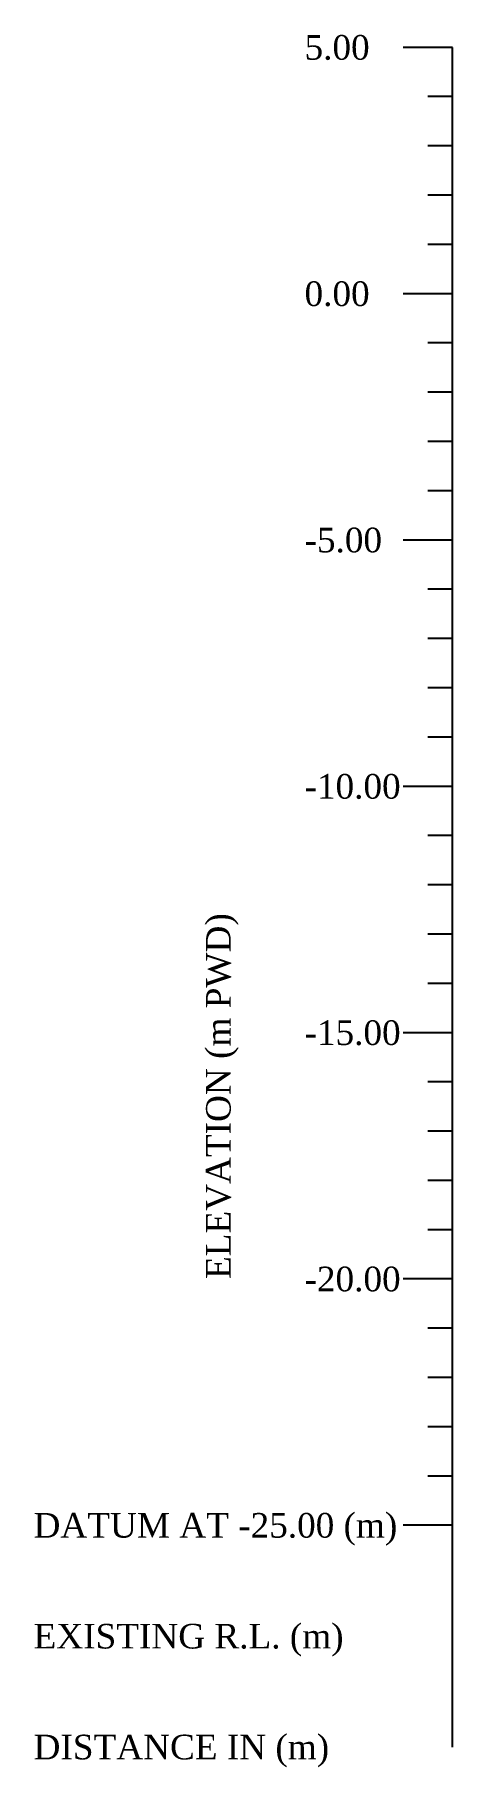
# Model space of a CAD drawing. Header units: metres. Extents: x -2434 to 11656, y -15288 to 8109.
# Drawn here: x 10261.47 to 10269.95, y -14284.58 to -14249.41 of the extents above; entities that cross this region are included whole.
import ezdxf

# ---------------------------------------------------------------- set-up
doc = ezdxf.new("R2010")
doc.units = ezdxf.units.M
doc.styles.add('liza', font='times.ttf', dxfattribs={"height": 2})

msp = doc.modelspace()

# ---------------------------------------------------------------- texts
at = {"color": 0, "lineweight": -3, "ltscale": 0.5, "char_height": 0.5, "attachment_point": 1, "style": 'liza'}
for s, insert, width in [('5.00', (10266.947879, -14249.421692), 2), ('0.00', (10266.947879, -14254.421692), 2), ('-5.00', (10266.947879, -14259.421692), 2), ('-10.00', (10266.947879, -14264.421692), 2), ('-15.00', (10266.947879, -14269.421692), 2), ('-20.00', (10266.947879, -14274.421692), 2), ('DATUM AT -25.00 (m)', (10261.447879, -14279.421692), 7.5), ('EXISTING R.L. (m)', (10261.447879, -14281.671692), 7.5), ('DISTANCE IN (m)', (10261.447879, -14283.921692), 7.5)]:
    msp.add_mtext(s, dxfattribs=dict(at, insert=insert, width=width))
at = {"color": 0, "lineweight": -3, "ltscale": 0.5, "insert": (10264.947879, -14274.671692), "char_height": 0.5, "width": 10, "attachment_point": 1, "rotation": 90, "style": 'liza'}
msp.add_mtext('ELEVATION (m PWD)', dxfattribs=at)

# ---------------------------------------------------------------- linework, layer by layer
at = {"color": 0, "lineweight": -3, "ltscale": 0.5}
for p, q in [((10269.947879, -14249.671692), (10268.947879, -14249.671692)), ((10269.947879, -14284.171692), (10269.947879, -14249.671692)), ((10269.947879, -14250.671692), (10269.447879, -14250.671692)), ((10269.947879, -14251.671692), (10269.447879, -14251.671692)), ((10269.947879, -14252.671692), (10269.447879, -14252.671692)), ((10269.947879, -14253.671692), (10269.447879, -14253.671692)), ((10269.947879, -14254.671692), (10268.947879, -14254.671692)), ((10269.947879, -14255.671692), (10269.447879, -14255.671692)), ((10269.947879, -14256.671692), (10269.447879, -14256.671692)), ((10269.947879, -14257.671692), (10269.447879, -14257.671692)), ((10269.947879, -14258.671692), (10269.447879, -14258.671692)), ((10269.947879, -14259.671692), (10268.947879, -14259.671692)), ((10269.947879, -14260.671692), (10269.447879, -14260.671692)), ((10269.947879, -14261.671692), (10269.447879, -14261.671692)), ((10269.947879, -14262.671692), (10269.447879, -14262.671692)), ((10269.947879, -14263.671692), (10269.447879, -14263.671692)), ((10269.947879, -14264.671692), (10268.947879, -14264.671692)), ((10269.947879, -14265.671692), (10269.447879, -14265.671692)), ((10269.947879, -14266.671692), (10269.447879, -14266.671692)), ((10269.947879, -14267.671692), (10269.447879, -14267.671692)), ((10269.947879, -14268.671692), (10269.447879, -14268.671692)), ((10269.947879, -14269.671692), (10268.947879, -14269.671692)), ((10269.947879, -14270.671692), (10269.447879, -14270.671692)), ((10269.947879, -14271.671692), (10269.447879, -14271.671692)), ((10269.947879, -14272.671692), (10269.447879, -14272.671692)), ((10269.947879, -14273.671692), (10269.447879, -14273.671692)), ((10269.947879, -14274.671692), (10268.947879, -14274.671692)), ((10269.947879, -14275.671692), (10269.447879, -14275.671692)), ((10269.947879, -14276.671692), (10269.447879, -14276.671692)), ((10269.947879, -14277.671692), (10269.447879, -14277.671692)), ((10269.947879, -14278.671692), (10269.447879, -14278.671692)), ((10269.947879, -14279.671692), (10268.947879, -14279.671692))]:
    msp.add_line(p, q, dxfattribs=at)

msp.set_redraw_order([(e.dxf.handle, doc.entitydb.next_handle()) for e in msp.query("TEXT MTEXT ATTDEF DIMENSION ARC_DIMENSION")])  # texts and dimensions are drawn at this point

doc.saveas('drawing.dxf')
